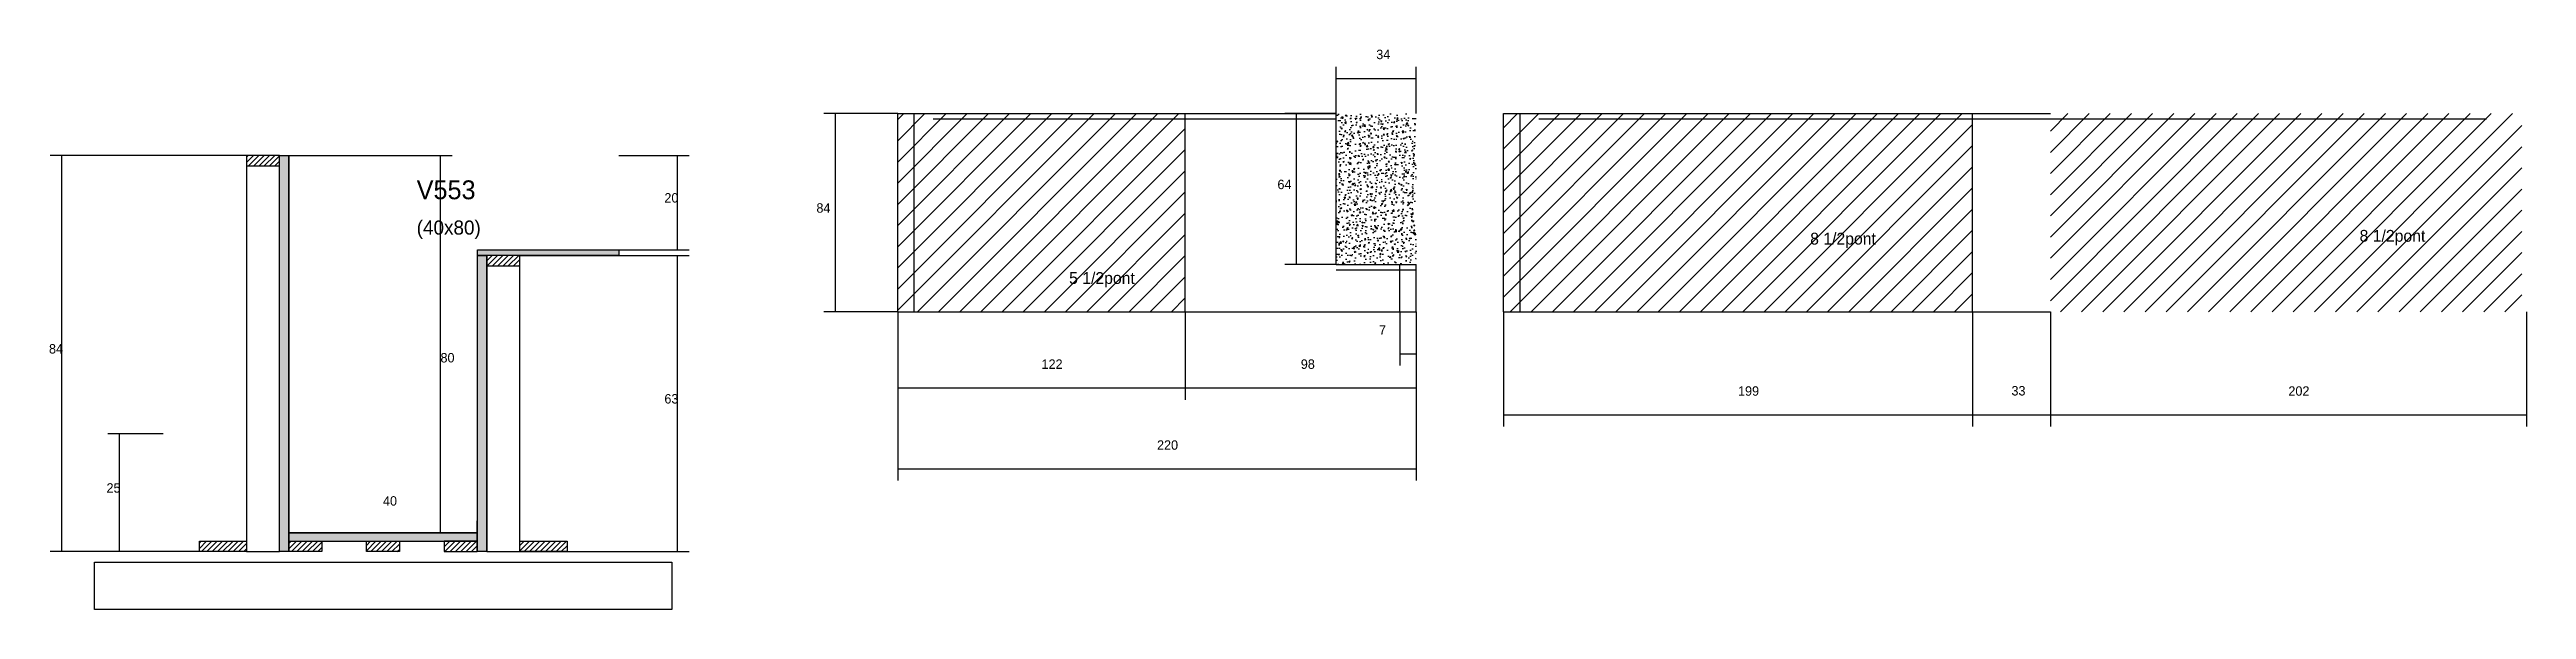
# Model space of a CAD drawing. Header units: metres. Extents: x -19090 to -17069, y -2482 to -2013.
# Drawn here: x -18207 to -17156, y -2250 to -2013 of the extents above; entities that cross this region are included whole.
import ezdxf

# ---------------------------------------------------------------- set-up
doc = ezdxf.new("R2010")
doc.units = ezdxf.units.M
for name, color, linetype in [('COTA', 4, 'Continuous'), ('Cota Seção (2x)', 4, 'Continuous'), ('Hachura', 253, 'Continuous'), ('Madeira', 126, 'Continuous'), ('NOMENCLATURA', 7, 'Continuous'), ('Painéis', 200, 'Continuous'), ('SARR_2.2x7', 40, 'Continuous'), ('Texto Seção', 7, 'Continuous')]:
    doc.layers.add(name, color=color, linetype=linetype)

msp = doc.modelspace()

# ---------------------------------------------------------------- texts
at = {"layer": 'COTA'}
for s, p in [('34', (-17644.5, -2016.6)), ('64', (-17686.4, -2071.7)), ('20', (-17946.5, -2077.4)), ('84', (-17882, -2081.7)), ('7', (-17643.3, -2133.4)), ('84', (-18207.6, -2141.4)), ('122', (-17786.5, -2147.9)), ('98', (-17676.5, -2147.9)), ('63', (-17946.5, -2162.6)), ('199', (-17491, -2159.3)), ('33', (-17375, -2159.2)), ('202', (-17257.5, -2159.3)), ('220', (-17737.5, -2182.2)), ('25', (-18183.2, -2200.4))]:
    msp.add_text(s, height=4, dxfattribs=at).set_placement(p)
at = {"layer": 'Cota Seção (2x)'}
for s, p in [('80', (-18041.5, -2145.2)), ('40', (-18065.9, -2205.9))]:
    msp.add_text(s, height=4, dxfattribs=at).set_placement(p)
at = {"layer": 'NOMENCLATURA'}
for s, p in [('8 1/2pont', (-17460.4, -2095.2)), ('8 1/2pont', (-17227.3, -2094)), ('5 1/2pont', (-17774.8, -2111.9))]:
    msp.add_text(s, height=5, dxfattribs=at).set_placement(p)
at = {"layer": 'Texto Seção'}
for s, height, p in [('V553', 8, (-18051.6, -2076)), ('(40x80)', 6, (-18051.6, -2091))]:
    msp.add_text(s, height=height, dxfattribs=at).set_placement(p)

# ---------------------------------------------------------------- hatches: boundary and pattern name
at = {"layer": 'COTA'}
h = msp.add_hatch(dxfattribs=at)
h.set_pattern_fill('AR-CONC', scale=0.03)
h.paths.add_polyline_path([(-17627.5, -2039.7), (-17661.5, -2039.7), (-17661.5, -2039.7), (-17661.5, -2103.7), (-17661.5, -2103.7), (-17627.5, -2103.7), (-17627.5, -2103.7), (-17627.5, -2039.7)])
at = {"layer": 'Hachura'}
h = msp.add_hatch(dxfattribs=at)
h.set_pattern_fill('ANSI31', scale=2)
h.paths.add_polyline_path([(-17847.5, -2039.7), (-17847.5, -2123.7), (-17725.5, -2123.7), (-17725.5, -2039.7)])
h = msp.add_hatch(dxfattribs=at)
h.set_pattern_fill('ANSI31', scale=2)
h.paths.add_polyline_path([(-17391.5, -2039.7), (-17590.5, -2039.7), (-17590.5, -2123.7), (-17391.5, -2123.7)])
h = msp.add_hatch(dxfattribs=at)
h.set_pattern_fill('ANSI31', scale=2)
h.paths.add_polyline_path([(-17158.5, -2123.7), (-17158.5, -2039.7), (-17358.5, -2039.7), (-17358.5, -2123.7)])
h = msp.add_hatch(dxfattribs=at)
h.set_pattern_fill('ANSI31', scale=0.5)
h.paths.add_polyline_path([(-18109.8, -2061.8), (-18109.8, -2057.4), (-18109.8, -2057.4), (-18123.8, -2057.4), (-18123.8, -2057.4), (-18123.8, -2061.8), (-18123.8, -2061.8), (-18109.8, -2061.8)])
h = msp.add_hatch(color=8, dxfattribs=at)
h.dxf.hatch_style = 1
h.paths.add_polyline_path([(-18109.8, -2057.4), (-18105.8, -2057.4), (-18105.8, -2057.4), (-18105.8, -2225.4), (-18105.8, -2225.4), (-18109.8, -2225.4), (-18109.8, -2225.4), (-18109.8, -2057.4)])
h = msp.add_hatch(color=8, dxfattribs=at)
h.dxf.hatch_style = 1
h.paths.add_polyline_path([(-18025.8, -2099.8), (-18025.8, -2097.4), (-18025.8, -2097.4), (-17965.8, -2097.4), (-17965.8, -2097.4), (-17965.8, -2099.8), (-17965.8, -2099.8), (-18025.8, -2099.8)])
h = msp.add_hatch(color=8, dxfattribs=at)
h.dxf.hatch_style = 1
h.paths.add_polyline_path([(-18025.8, -2099.8), (-18021.8, -2099.8), (-18021.8, -2099.8), (-18021.8, -2225.4), (-18021.8, -2225.4), (-18025.8, -2225.4), (-18025.8, -2225.4), (-18025.8, -2099.8)])
h = msp.add_hatch(dxfattribs=at)
h.set_pattern_fill('ANSI31', scale=0.5)
h.paths.add_polyline_path([(-18007.8, -2104.2), (-18007.8, -2099.8), (-18007.8, -2099.8), (-18021.8, -2099.8), (-18021.8, -2099.8), (-18021.8, -2104.2), (-18021.8, -2104.2), (-18007.8, -2104.2)])
h = msp.add_hatch(dxfattribs=at)
h.set_pattern_fill('ANSI31', scale=0.5)
h.paths.add_polyline_path([(-18143.8, -2225.4), (-18143.8, -2221), (-18143.8, -2221), (-18123.8, -2221), (-18123.8, -2221), (-18123.8, -2225.4), (-18123.8, -2225.4), (-18143.8, -2225.4)])
h = msp.add_hatch(color=8, dxfattribs=at)
h.dxf.hatch_style = 1
h.paths.add_polyline_path([(-18025.9, -2221), (-18025.9, -2217.4), (-18025.9, -2217.4), (-18105.8, -2217.4), (-18105.8, -2217.4), (-18105.8, -2221), (-18105.8, -2221), (-18025.9, -2221)])
h = msp.add_hatch(dxfattribs=at)
h.set_pattern_fill('ANSI31', scale=0.5)
h.paths.add_polyline_path([(-18105.8, -2225.4), (-18105.8, -2221), (-18105.8, -2221), (-18091.8, -2221), (-18091.8, -2221), (-18091.8, -2225.4), (-18091.8, -2225.4), (-18105.8, -2225.4)])
h = msp.add_hatch(dxfattribs=at)
h.set_pattern_fill('ANSI31', scale=0.5)
h.paths.add_polyline_path([(-18072.9, -2225.4), (-18072.9, -2221), (-18072.9, -2221), (-18058.9, -2221), (-18058.9, -2221), (-18058.9, -2225.4), (-18058.9, -2225.4), (-18072.9, -2225.4)])
h = msp.add_hatch(dxfattribs=at)
h.set_pattern_fill('ANSI31', scale=0.5)
h.paths.add_polyline_path([(-18025.9, -2225.4), (-18025.9, -2221), (-18025.9, -2221), (-18039.9, -2221), (-18039.9, -2221), (-18039.9, -2225.4), (-18039.9, -2225.4), (-18025.9, -2225.4)])
h = msp.add_hatch(dxfattribs=at)
h.set_pattern_fill('ANSI31', scale=0.5)
h.paths.add_polyline_path([(-18007.8, -2225.4), (-18007.8, -2221), (-18007.8, -2221), (-17987.8, -2221), (-17987.8, -2221), (-17987.8, -2225.4), (-17987.8, -2225.4), (-18007.8, -2225.4)])

# ---------------------------------------------------------------- linework, layer by layer
at = {"layer": 'COTA'}
for p, q in [((-17661.5, -2039.7), (-17661.5, -2019.8)), ((-17661.5, -2024.8), (-17627.5, -2024.8)), ((-17627.5, -2039.7), (-17627.5, -2019.8)), ((-17847.5, -2039.7), (-17878.9, -2039.7)), ((-17873.9, -2123.7), (-17873.9, -2039.7)), ((-17661.5, -2039.7), (-17683.3, -2039.7)), ((-17678.3, -2103.7), (-17678.3, -2039.7)), ((-18123.8, -2057.4), (-18207.1, -2057.4)), ((-18202.1, -2225.4), (-18202.1, -2057.4)), ((-17965.8, -2057.4), (-17936, -2057.4)), ((-17941, -2097.4), (-17941, -2057.4)), ((-18007.8, -2099.8), (-17936, -2099.8)), ((-17965.8, -2097.4), (-17936, -2097.4)), ((-17941, -2225.4), (-17941, -2099.8)), ((-17661.5, -2103.7), (-17683.3, -2103.7)), ((-17847.5, -2123.7), (-17878.9, -2123.7)), ((-17847.5, -2123.7), (-17847.5, -2161)), ((-17847.5, -2123.7), (-17847.5, -2195.3)), ((-17725.5, -2123.7), (-17725.5, -2161)), ((-17725.5, -2123.7), (-17725.5, -2161)), ((-17634.5, -2123.7), (-17634.5, -2146.5)), ((-17627.5, -2123.7), (-17627.5, -2161)), ((-17627.5, -2123.7), (-17627.5, -2195.3)), ((-17627.5, -2123.7), (-17627.5, -2146.5)), ((-17590.5, -2123.7), (-17590.5, -2172.4)), ((-17391.5, -2123.7), (-17391.5, -2172.4)), ((-17391.5, -2123.7), (-17391.5, -2172.4)), ((-17358.5, -2123.7), (-17358.5, -2172.4)), ((-17358.5, -2123.7), (-17358.5, -2172.4)), ((-17156.5, -2123.7), (-17156.5, -2172.4)), ((-17634.5, -2141.5), (-17627.5, -2141.5)), ((-17847.5, -2156), (-17725.5, -2156)), ((-17725.5, -2156), (-17627.5, -2156)), ((-17590.5, -2167.4), (-17391.5, -2167.4)), ((-17391.5, -2167.4), (-17358.5, -2167.4)), ((-17358.5, -2167.4), (-17156.5, -2167.4)), ((-18159.2, -2175.4), (-18182.7, -2175.4)), ((-18177.7, -2225.4), (-18177.7, -2175.4)), ((-17847.5, -2190.3), (-17627.5, -2190.3)), ((-18123.8, -2225.4), (-18207.1, -2225.4)), ((-18159.2, -2225.4), (-18182.7, -2225.4)), ((-18007.8, -2225.4), (-17936, -2225.4))]:
    msp.add_line(p, q, dxfattribs=at)
at = {"layer": 'Cota Seção (2x)'}
for p, q in [((-18105.8, -2057.4), (-18036.5, -2057.4)), ((-18041.5, -2217.4), (-18041.5, -2057.4)), ((-18105.8, -2225.4), (-18105.8, -2212.4)), ((-18025.9, -2225.4), (-18025.9, -2212.4)), ((-18105.8, -2217.4), (-18036.5, -2217.4)), ((-18105.8, -2217.4), (-18025.9, -2217.4))]:
    msp.add_line(p, q, dxfattribs=at)
at = {"layer": 'Madeira'}
for points in [[(-18109.8, -2061.8), (-18109.8, -2057.4), (-18123.8, -2057.4), (-18123.8, -2061.8)], [(-18109.8, -2057.4), (-18123.8, -2057.4), (-18123.8, -2225.4), (-18109.8, -2225.4)], [(-18007.8, -2104.2), (-18007.8, -2099.8), (-18021.8, -2099.8), (-18021.8, -2104.2)], [(-18007.8, -2099.8), (-18021.8, -2099.8), (-18021.8, -2225.4), (-18007.8, -2225.4)], [(-18143.8, -2225.4), (-18143.8, -2221), (-18123.8, -2221), (-18123.8, -2225.4)], [(-18105.8, -2225.4), (-18105.8, -2221), (-18091.8, -2221), (-18091.8, -2225.4)], [(-18072.9, -2225.4), (-18072.9, -2221), (-18058.9, -2221), (-18058.9, -2225.4)], [(-18025.9, -2225.4), (-18025.9, -2221), (-18039.9, -2221), (-18039.9, -2225.4)], [(-18007.8, -2225.4), (-18007.8, -2221), (-17987.8, -2221), (-17987.8, -2225.4)], [(-17943.4, -2249.9), (-18188.3, -2249.9), (-18188.3, -2229.9), (-17943.4, -2229.9)]]:
    msp.add_lwpolyline(points, close=True, dxfattribs=at)
at = {"layer": 'Painéis'}
for p, q in [((-17847.5, -2039.7), (-17661.5, -2039.7)), ((-17847.5, -2123.7), (-17847.5, -2039.7)), ((-17725.5, -2123.7), (-17725.5, -2039.7)), ((-17661.5, -2103.7), (-17661.5, -2039.7)), ((-17590.5, -2039.7), (-17391.5, -2039.7)), ((-17590.5, -2123.7), (-17590.5, -2039.7)), ((-17391.5, -2039.7), (-17358.5, -2039.7)), ((-17391.5, -2123.7), (-17391.5, -2039.7)), ((-18105.8, -2225.4), (-18105.8, -2057.4)), ((-18025.8, -2097.4), (-17965.8, -2097.4)), ((-18021.8, -2225.4), (-18021.8, -2099.8)), ((-17661.5, -2103.7), (-17627.5, -2103.7)), ((-17627.5, -2123.7), (-17627.5, -2103.7)), ((-17847.5, -2123.7), (-17627.5, -2123.7)), ((-17590.5, -2123.7), (-17391.5, -2123.7)), ((-17391.5, -2123.7), (-17358.5, -2123.7)), ((-18105.8, -2217.4), (-18025.9, -2217.4)), ((-18105.8, -2221), (-18105.8, -2217.4)), ((-18025.9, -2221), (-18025.9, -2217.4))]:
    msp.add_line(p, q, dxfattribs=at)
for points in [[(-18109.8, -2057.4), (-18105.8, -2057.4), (-18105.8, -2225.4), (-18109.8, -2225.4)], [(-18025.8, -2099.8), (-18025.8, -2097.4), (-17965.8, -2097.4), (-17965.8, -2099.8)], [(-18025.8, -2099.8), (-18021.8, -2099.8), (-18021.8, -2225.4), (-18025.8, -2225.4)], [(-18025.9, -2221), (-18025.9, -2217.4), (-18105.8, -2217.4), (-18105.8, -2221)]]:
    msp.add_lwpolyline(points, close=True, dxfattribs=at)
at = {"layer": 'SARR_2.2x7'}
for p, q in [((-17840.5, -2123.7), (-17840.5, -2039.7)), ((-17832.5, -2041.9), (-17661.5, -2041.9)), ((-17583.5, -2123.7), (-17583.5, -2039.7)), ((-17575.5, -2041.9), (-17391.5, -2041.9)), ((-17391.5, -2041.9), (-17358.5, -2041.9)), ((-17358.5, -2041.9), (-17173.5, -2041.9)), ((-17661.5, -2105.9), (-17627.5, -2105.9)), ((-17634.5, -2123.7), (-17634.5, -2103.7))]:
    msp.add_line(p, q, dxfattribs=at)

msp.set_redraw_order([(e.dxf.handle, doc.entitydb.next_handle()) for e in msp.query("TEXT MTEXT ATTDEF DIMENSION ARC_DIMENSION")])  # texts and dimensions are drawn at this point

doc.saveas('drawing.dxf')
